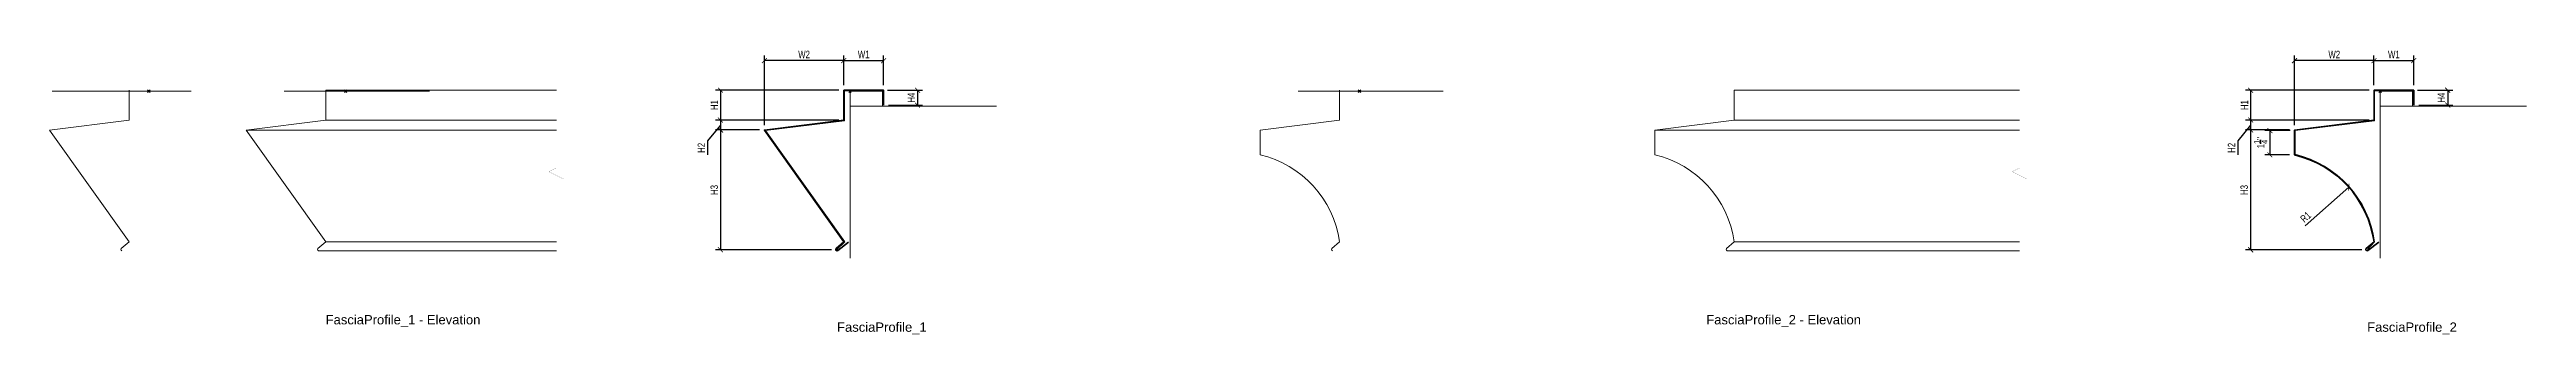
# Model space of a CAD drawing. Header units: inches. Extents: x 1550 to 1938, y 1113 to 1725.
# Drawn here: x 1565.9 to 1690.6, y 1587.6 to 1601.9 of the extents above; entities that cross this region are included whole.
import ezdxf
from ezdxf.enums import TextEntityAlignment as Align

# ---------------------------------------------------------------- set-up
doc = ezdxf.new("R2010")
doc.units = ezdxf.units.IN
doc.header["$LTSCALE"] = 4
doc.header["$MEASUREMENT"] = 0
doc.header["$PDMODE"] = 99
doc.header["$PDSIZE"] = 0.0625
doc.layers.get('Defpoints').update_dxf_attribs({"color": 121})
doc.layers.add('ANNSYMOBJ', color=131, linetype='Continuous')
doc.layers.add('DIMLINE', color=211, linetype='Continuous')
for name, color, linetype, lineweight in [('FINE', 90, 'Continuous', 18), ('Thin', 150, 'Continuous', 18), ('TITTXT', 213, 'Continuous', 50), ('Wide', 212, 'Continuous', 35), ('XLINE', 140, 'Continuous', 18)]:
    doc.layers.add(name, color=color, linetype=linetype, lineweight=lineweight)
doc.styles.add('Arch-Dim', font='ARIAL.TTF', dxfattribs={"width": 0.75})
doc.styles.add('RomanS', font='romans.shx')
doc.dimstyles.new('Aec-Arch-I-3', dxfattribs={"dimscale": 4, "dimtxt": 0.09375, "dimasz": 0.0625, "dimexe": 0.0625, "dimexo": 0.0625, "dimgap": 0.03125, "dimtad": 1, "dimdec": 4, "dimzin": 3, "dimdsep": 46, "dimlunit": 4, "dimtxsty": 'Arch-Dim', "dimblk": 'ARCHTICK', "dimcen": 0.09375, "dimclrd": 8, "dimclre": 8, "dimazin": 2, "dimtfac": 0.75, "dimtdec": 4, "dimtix": 1, "dimtmove": 1, "dimatfit": 2, "dimldrblk": 'OPEN90', "dimfxl": 1, "dimtolj": 1, "dimtzin": 0, "dimarcsym": 0})

msp = doc.modelspace()

# ---------------------------------------------------------------- blocks, each defined once
blk = doc.blocks.new('Anno_Title_T2')
at = {"color": 0, "linetype": 'ByBlock', "lineweight": -2, "style": 'RomanS'}
blk.add_attdef('TITLE', (0, 0.5), '', height=1.25, dxfattribs=at)
blk.add_attdef('SCALE', text='', height=0.75, dxfattribs=at).set_placement((0, -0.5), align=Align.TOP_LEFT)
blk = doc.blocks.new('_ArchTick')
at = {"color": 0, "linetype": 'ByBlock', "const_width": 0.15}
blk.add_lwpolyline([(-0.5, -0.5), (0.5, 0.5)], dxfattribs=at)
blk = doc.blocks.new('*D210')
at = {"layer": 'Defpoints', "color": 0}
for p in [(1607.89, 1601.35), (1605.89, 1599.86), (1607.89, 1599.86)]:
    blk.add_point(p, dxfattribs=at)
at = {"layer": 'DIMLINE', "color": 8, "lineweight": -2}
for p, q in [((1605.89, 1600.11), (1605.89, 1601.6)), ((1605.89, 1601.35), (1607.89, 1601.35)), ((1607.89, 1600.11), (1607.89, 1601.6))]:
    blk.add_line(p, q, dxfattribs=at)
at = {"layer": 'DIMLINE', "color": 8, "lineweight": -2, "xscale": 0.25, "yscale": 0.25, "zscale": 0.25, "rotation": 180}
blk.add_blockref('_ArchTick', (1605.89, 1601.35), dxfattribs=at)
at = {"layer": 'DIMLINE', "color": 8, "lineweight": -2, "xscale": 0.25, "yscale": 0.25, "zscale": 0.25}
blk.add_blockref('_ArchTick', (1607.89, 1601.35), dxfattribs=at)
at = {"layer": 'DIMLINE', "color": 0, "insert": (1606.89, 1601.66), "char_height": 0.375, "attachment_point": 5, "style": 'Arch-Dim'}
blk.add_mtext('\\A1;W1', dxfattribs=at)
blk = doc.blocks.new('_Open90')
at = {"color": 0, "linetype": 'ByBlock', "lineweight": -2}
for p, q in [((0, 0), (-1, 0)), ((-0.5, 0.5), (0, 0)), ((0, 0), (-0.5, -0.5))]:
    blk.add_line(p, q, dxfattribs=at)
blk = doc.blocks.new('*D211')
at = {"layer": 'Defpoints', "color": 0}
for p in [(1607.83, 1599.86), (1607.89, 1599.11), (1609.6, 1599.11)]:
    blk.add_point(p, dxfattribs=at)
at = {"layer": 'DIMLINE', "color": 8, "lineweight": -2}
for p, q in [((1608.08, 1599.86), (1609.85, 1599.86)), ((1609.6, 1599.86), (1609.6, 1599.11)), ((1608.14, 1599.11), (1609.85, 1599.11))]:
    blk.add_line(p, q, dxfattribs=at)
at = {"layer": 'DIMLINE', "color": 8, "lineweight": -2, "xscale": 0.25, "yscale": 0.25, "zscale": 0.25}
for p, rotation in [((1609.6, 1599.86), 90), ((1609.6, 1599.11), 270)]:
    blk.add_blockref('_ArchTick', p, dxfattribs=dict(at, rotation=rotation))
at = {"layer": 'DIMLINE', "color": 0, "insert": (1609.29, 1599.48), "char_height": 0.375, "attachment_point": 5, "rotation": 90, "style": 'Arch-Dim'}
blk.add_mtext('\\A1;H4', dxfattribs=at)
blk = doc.blocks.new('AecDtl_FasciaProfile_1')
at = {"layer": 'Thin'}
blk.add_lwpolyline([(-0.68, -7.99), (-0.27, -7.58), (-4.25, -1.98), (-0.28, -1.49), (-0.28, 0.01), (1.66, 0.01), (1.66, -0.71)], dxfattribs=at)
at = {"layer": 'Wide'}
blk.add_lwpolyline([(-0.31, -1.46), (-0.31, 0.04), (1.69, 0.04), (1.69, -0.71)], dxfattribs=at)
blk.add_lwpolyline([(-0.07, -7.6), (-0.62, -8.02, -0.393565), (-0.71, -8.01), (-0.71, -8.01, -0.414214), (-0.7, -7.92), (-0.31, -7.58), (-4.31, -1.96), (-0.31, -1.46)], format="xyb", dxfattribs=at)
blk = doc.blocks.new('*D212')
at = {"layer": 'Defpoints', "color": 0}
for p in [(1601.89, 1601.35), (1605.89, 1599.86), (1601.89, 1597.86)]:
    blk.add_point(p, dxfattribs=at)
at = {"layer": 'DIMLINE', "color": 8, "lineweight": -2}
for p, q in [((1601.89, 1598.11), (1601.89, 1601.6)), ((1605.89, 1601.35), (1601.89, 1601.35)), ((1605.89, 1600.11), (1605.89, 1601.6))]:
    blk.add_line(p, q, dxfattribs=at)
at = {"layer": 'DIMLINE', "color": 8, "lineweight": -2, "xscale": 0.25, "yscale": 0.25, "zscale": 0.25, "rotation": 180}
blk.add_blockref('_ArchTick', (1601.89, 1601.35), dxfattribs=at)
at = {"layer": 'DIMLINE', "color": 8, "lineweight": -2, "xscale": 0.25, "yscale": 0.25, "zscale": 0.25}
blk.add_blockref('_ArchTick', (1605.89, 1601.35), dxfattribs=at)
at = {"layer": 'DIMLINE', "color": 0, "insert": (1603.89, 1601.66), "char_height": 0.375, "attachment_point": 5, "style": 'Arch-Dim'}
blk.add_mtext('\\A1;W2', dxfattribs=at)
blk = doc.blocks.new('*D213')
at = {"layer": 'Defpoints', "color": 0}
for p in [(1605.89, 1599.86), (1599.68, 1598.36), (1605.89, 1598.36)]:
    blk.add_point(p, dxfattribs=at)
at = {"layer": 'DIMLINE', "color": 8, "lineweight": -2}
for p, q in [((1605.64, 1599.86), (1599.43, 1599.86)), ((1599.68, 1599.86), (1599.68, 1598.36)), ((1605.64, 1598.36), (1599.43, 1598.36))]:
    blk.add_line(p, q, dxfattribs=at)
at = {"layer": 'DIMLINE', "color": 8, "lineweight": -2, "xscale": 0.25, "yscale": 0.25, "zscale": 0.25}
for p, rotation in [((1599.68, 1599.86), 90), ((1599.68, 1598.36), 270)]:
    blk.add_blockref('_ArchTick', p, dxfattribs=dict(at, rotation=rotation))
at = {"layer": 'DIMLINE', "color": 0, "insert": (1599.37, 1599.11), "char_height": 0.375, "attachment_point": 5, "rotation": 90, "style": 'Arch-Dim'}
blk.add_mtext('\\A1;H1', dxfattribs=at)
blk = doc.blocks.new('*D214')
at = {"layer": 'Defpoints', "color": 0}
for p in [(1605.89, 1598.36), (1599.68, 1597.86), (1601.89, 1597.86)]:
    blk.add_point(p, dxfattribs=at)
at = {"layer": 'DIMLINE', "color": 8, "lineweight": -2}
for p, q in [((1605.64, 1598.36), (1599.43, 1598.36)), ((1599.68, 1598.36), (1599.68, 1597.86)), ((1599.68, 1598.11), (1599.03, 1597.31)), ((1599.03, 1597.31), (1599.03, 1596.61)), ((1601.64, 1597.86), (1599.43, 1597.86))]:
    blk.add_line(p, q, dxfattribs=at)
at = {"layer": 'DIMLINE', "color": 8, "lineweight": -2, "xscale": 0.25, "yscale": 0.25, "zscale": 0.25}
for p, rotation in [((1599.68, 1598.36), 90), ((1599.68, 1597.86), 270)]:
    blk.add_blockref('_ArchTick', p, dxfattribs=dict(at, rotation=rotation))
at = {"layer": 'DIMLINE', "color": 0, "insert": (1598.72, 1596.96), "char_height": 0.375, "attachment_point": 5, "rotation": 90, "style": 'Arch-Dim'}
blk.add_mtext('\\A1;H2', dxfattribs=at)
blk = doc.blocks.new('*D215')
at = {"layer": 'Defpoints', "color": 0}
for p in [(1601.89, 1597.86), (1599.68, 1591.83), (1605.52, 1591.83)]:
    blk.add_point(p, dxfattribs=at)
at = {"layer": 'DIMLINE', "color": 8, "lineweight": -2}
for p, q in [((1601.64, 1597.86), (1599.43, 1597.86)), ((1599.68, 1597.86), (1599.68, 1591.83)), ((1605.27, 1591.83), (1599.43, 1591.83))]:
    blk.add_line(p, q, dxfattribs=at)
at = {"layer": 'DIMLINE', "color": 8, "lineweight": -2, "xscale": 0.25, "yscale": 0.25, "zscale": 0.25}
for p, rotation in [((1599.68, 1597.86), 90), ((1599.68, 1591.83), 270)]:
    blk.add_blockref('_ArchTick', p, dxfattribs=dict(at, rotation=rotation))
at = {"layer": 'DIMLINE', "color": 0, "insert": (1599.37, 1594.84), "char_height": 0.375, "attachment_point": 5, "rotation": 90, "style": 'Arch-Dim'}
blk.add_mtext('\\A1;H3', dxfattribs=at)
blk = doc.blocks.new('AecDtl_FasciaPro1Elev')
at = {"layer": 'Defpoints'}
for p in [(-1, 0.04), (-5, -1.96), (-1, -1.46), (-1.39, -7.92), (-1.36, -8.03), (-1, -7.58)]:
    blk.add_point(p, dxfattribs=at)
at = {"layer": 'Thin'}
for p, q in [((-1, -1.46), (-1, 0.04)), ((-5, -1.96), (-1, -1.46)), ((-1, -7.58), (-5, -1.96)), ((-1.4, -8.01), (-1.4, -8.01)), ((-1.39, -7.92), (-1, -7.58))]:
    blk.add_line(p, q, dxfattribs=at)
for start, end in [(131.285, 221.285), (221.285, 264.2507)]:
    blk.add_arc((-1.35, -7.97), 0.0625, start, end, dxfattribs=at)
blk = doc.blocks.new('*D216')
at = {"layer": 'Defpoints', "color": 0}
for p in [(1684.9, 1601.35), (1682.9, 1599.86), (1684.9, 1599.86)]:
    blk.add_point(p, dxfattribs=at)
at = {"layer": 'DIMLINE', "color": 8, "lineweight": -2}
for p, q in [((1682.9, 1600.11), (1682.9, 1601.6)), ((1682.9, 1601.35), (1684.9, 1601.35)), ((1684.9, 1600.11), (1684.9, 1601.6))]:
    blk.add_line(p, q, dxfattribs=at)
at = {"layer": 'DIMLINE', "color": 8, "lineweight": -2, "xscale": 0.25, "yscale": 0.25, "zscale": 0.25, "rotation": 180}
blk.add_blockref('_ArchTick', (1682.9, 1601.35), dxfattribs=at)
at = {"layer": 'DIMLINE', "color": 8, "lineweight": -2, "xscale": 0.25, "yscale": 0.25, "zscale": 0.25}
blk.add_blockref('_ArchTick', (1684.9, 1601.35), dxfattribs=at)
at = {"layer": 'DIMLINE', "color": 0, "insert": (1683.9, 1601.66), "char_height": 0.375, "attachment_point": 5, "style": 'Arch-Dim'}
blk.add_mtext('\\A1;W1', dxfattribs=at)
blk = doc.blocks.new('*D217')
at = {"layer": 'Defpoints', "color": 0}
for p in [(1684.84, 1599.86), (1684.9, 1599.11), (1686.61, 1599.11)]:
    blk.add_point(p, dxfattribs=at)
at = {"layer": 'DIMLINE', "color": 8, "lineweight": -2}
for p, q in [((1685.09, 1599.86), (1686.86, 1599.86)), ((1686.61, 1599.86), (1686.61, 1599.11)), ((1685.15, 1599.11), (1686.86, 1599.11))]:
    blk.add_line(p, q, dxfattribs=at)
at = {"layer": 'DIMLINE', "color": 8, "lineweight": -2, "xscale": 0.25, "yscale": 0.25, "zscale": 0.25}
for p, rotation in [((1686.61, 1599.86), 90), ((1686.61, 1599.11), 270)]:
    blk.add_blockref('_ArchTick', p, dxfattribs=dict(at, rotation=rotation))
at = {"layer": 'DIMLINE', "color": 0, "insert": (1686.29, 1599.48), "char_height": 0.375, "attachment_point": 5, "rotation": 90, "style": 'Arch-Dim'}
blk.add_mtext('\\A1;H4', dxfattribs=at)
blk = doc.blocks.new('*D218')
at = {"layer": 'Defpoints', "color": 0}
for p in [(1678.9, 1601.35), (1682.9, 1599.86), (1678.9, 1597.86)]:
    blk.add_point(p, dxfattribs=at)
at = {"layer": 'DIMLINE', "color": 8, "lineweight": -2}
for p, q in [((1678.9, 1598.11), (1678.9, 1601.6)), ((1682.9, 1601.35), (1678.9, 1601.35)), ((1682.9, 1600.11), (1682.9, 1601.6))]:
    blk.add_line(p, q, dxfattribs=at)
at = {"layer": 'DIMLINE', "color": 8, "lineweight": -2, "xscale": 0.25, "yscale": 0.25, "zscale": 0.25, "rotation": 180}
blk.add_blockref('_ArchTick', (1678.9, 1601.35), dxfattribs=at)
at = {"layer": 'DIMLINE', "color": 8, "lineweight": -2, "xscale": 0.25, "yscale": 0.25, "zscale": 0.25}
blk.add_blockref('_ArchTick', (1682.9, 1601.35), dxfattribs=at)
at = {"layer": 'DIMLINE', "color": 0, "insert": (1680.9, 1601.66), "char_height": 0.375, "attachment_point": 5, "style": 'Arch-Dim'}
blk.add_mtext('\\A1;W2', dxfattribs=at)
blk = doc.blocks.new('*D219')
at = {"layer": 'Defpoints', "color": 0}
for p in [(1682.9, 1599.86), (1676.69, 1598.36), (1682.9, 1598.36)]:
    blk.add_point(p, dxfattribs=at)
at = {"layer": 'DIMLINE', "color": 8, "lineweight": -2}
for p, q in [((1682.65, 1599.86), (1676.44, 1599.86)), ((1676.69, 1599.86), (1676.69, 1598.36)), ((1682.65, 1598.36), (1676.44, 1598.36))]:
    blk.add_line(p, q, dxfattribs=at)
at = {"layer": 'DIMLINE', "color": 8, "lineweight": -2, "xscale": 0.25, "yscale": 0.25, "zscale": 0.25}
for p, rotation in [((1676.69, 1599.86), 90), ((1676.69, 1598.36), 270)]:
    blk.add_blockref('_ArchTick', p, dxfattribs=dict(at, rotation=rotation))
at = {"layer": 'DIMLINE', "color": 0, "insert": (1676.38, 1599.11), "char_height": 0.375, "attachment_point": 5, "rotation": 90, "style": 'Arch-Dim'}
blk.add_mtext('\\A1;H1', dxfattribs=at)
blk = doc.blocks.new('*D220')
at = {"layer": 'Defpoints', "color": 0}
for p in [(1682.9, 1598.36), (1676.69, 1597.86), (1678.9, 1597.86)]:
    blk.add_point(p, dxfattribs=at)
at = {"layer": 'DIMLINE', "color": 8, "lineweight": -2}
for p, q in [((1682.65, 1598.36), (1676.44, 1598.36)), ((1676.69, 1598.36), (1676.69, 1597.86)), ((1676.69, 1598.11), (1676.04, 1597.31)), ((1676.04, 1597.31), (1676.04, 1596.61)), ((1678.65, 1597.86), (1676.44, 1597.86))]:
    blk.add_line(p, q, dxfattribs=at)
at = {"layer": 'DIMLINE', "color": 8, "lineweight": -2, "xscale": 0.25, "yscale": 0.25, "zscale": 0.25}
for p, rotation in [((1676.69, 1598.36), 90), ((1676.69, 1597.86), 270)]:
    blk.add_blockref('_ArchTick', p, dxfattribs=dict(at, rotation=rotation))
at = {"layer": 'DIMLINE', "color": 0, "insert": (1675.73, 1596.96), "char_height": 0.375, "attachment_point": 5, "rotation": 90, "style": 'Arch-Dim'}
blk.add_mtext('\\A1;H2', dxfattribs=at)
blk = doc.blocks.new('*D221')
at = {"layer": 'Defpoints', "color": 0}
for p in [(1678.9, 1597.86), (1676.69, 1591.83), (1682.53, 1591.83)]:
    blk.add_point(p, dxfattribs=at)
at = {"layer": 'DIMLINE', "color": 8, "lineweight": -2}
for p, q in [((1678.65, 1597.86), (1676.44, 1597.86)), ((1676.69, 1597.86), (1676.69, 1591.83)), ((1682.28, 1591.83), (1676.44, 1591.83))]:
    blk.add_line(p, q, dxfattribs=at)
at = {"layer": 'DIMLINE', "color": 8, "lineweight": -2, "xscale": 0.25, "yscale": 0.25, "zscale": 0.25}
for p, rotation in [((1676.69, 1597.86), 90), ((1676.69, 1591.83), 270)]:
    blk.add_blockref('_ArchTick', p, dxfattribs=dict(at, rotation=rotation))
at = {"layer": 'DIMLINE', "color": 0, "insert": (1676.37, 1594.84), "char_height": 0.375, "attachment_point": 5, "rotation": 90, "style": 'Arch-Dim'}
blk.add_mtext('\\A1;H3', dxfattribs=at)
blk = doc.blocks.new('AecDtl_FasciaProfile_2')
at = {"layer": 'Thin'}
blk.add_lwpolyline([(-0.64, -7.97), (-0.28, -7.59, 0.309108), (-4.28, -3.18), (-4.28, -1.99), (-0.28, -1.49), (-0.28, 0.01), (1.66, 0.01), (1.66, -0.71)], format="xyb", dxfattribs=at)
at = {"layer": 'Wide'}
blk.add_lwpolyline([(1.69, -0.71), (1.69, 0.04), (-0.31, 0.04), (-0.31, -1.46), (-4.31, -1.96), (-4.31, -3.21, -0.309518), (-0.31, -7.58), (-0.7, -7.92, 0.414214), (-0.71, -8.01), (-0.71, -8.01, 0.393565), (-0.62, -8.02), (-0.07, -7.6)], format="xyb", dxfattribs=at)
blk = doc.blocks.new('*D222')
at = {"layer": 'Defpoints', "color": 0}
for p in [(1681.63, 1594.98), (1677.71, 1591.5)]:
    blk.add_point(p, dxfattribs=at)
at = {"layer": 'DIMLINE', "color": 8, "lineweight": -2}
blk.add_line((1679.43, 1593.03), (1681.63, 1594.98), dxfattribs=at)
at = {"layer": 'DIMLINE', "color": 8, "lineweight": -2, "xscale": 0.25, "yscale": 0.25, "zscale": 0.25, "rotation": 41.59720403115997}
blk.add_blockref('_ArchTick', (1681.63, 1594.98), dxfattribs=at)
at = {"layer": 'DIMLINE', "color": 0, "insert": (1679.46, 1593.48), "char_height": 0.375, "attachment_point": 5, "rotation": 41.5972, "style": 'Arch-Dim'}
blk.add_mtext('\\A1;R1', dxfattribs=at)
blk = doc.blocks.new('*D223')
at = {"layer": 'Defpoints', "color": 0}
for p in [(1678.93, 1597.83), (1677.66, 1596.61), (1678.9, 1596.61)]:
    blk.add_point(p, dxfattribs=at)
at = {"layer": 'DIMLINE', "color": 8, "lineweight": -2}
for p, q in [((1678.68, 1597.83), (1677.41, 1597.83)), ((1677.66, 1597.83), (1677.66, 1596.61)), ((1678.65, 1596.61), (1677.41, 1596.61))]:
    blk.add_line(p, q, dxfattribs=at)
at = {"layer": 'DIMLINE', "color": 8, "lineweight": -2, "xscale": 0.25, "yscale": 0.25, "zscale": 0.25}
for p, rotation in [((1677.66, 1597.83), 90), ((1677.66, 1596.61), 270)]:
    blk.add_blockref('_ArchTick', p, dxfattribs=dict(at, rotation=rotation))
at = {"layer": 'DIMLINE', "color": 0, "insert": (1677.2, 1597.22), "char_height": 0.375, "attachment_point": 5, "rotation": 90, "style": 'Arch-Dim'}
blk.add_mtext('\\A1;1{\\H0.750000x;\\S1/4;}"', dxfattribs=at)
blk = doc.blocks.new('AecDtl_FasciaPro2Elev')
at = {"layer": 'Defpoints'}
for p in [(-1, 0.04), (-5, -1.96), (-1, -1.46), (-5, -3.21), (-1.39, -7.92), (-1.36, -8.03), (-1, -7.58)]:
    blk.add_point(p, dxfattribs=at)
at = {"layer": 'Thin'}
for p, q in [((-1, 0.04), (-1, -1.46)), ((-1, -1.46), (-5, -1.96)), ((-5, -1.96), (-5, -3.21)), ((-1.4, -8.01), (-1.4, -8.01)), ((-1, -7.58), (-1.39, -7.92))]:
    blk.add_line(p, q, dxfattribs=at)
for centre, radius, start, end in [((-6.19, -8.31), 5.24, 8.0721, 76.865), ((-1.35, -7.97), 0.0625, 131.285, 221.285), ((-1.35, -7.97), 0.0625, 221.285, 264.2507)]:
    blk.add_arc(centre, radius, start, end, dxfattribs=at)

# ---------------------------------------------------------------- dimensions: what is measured, and where the dimension line sits
at = {"layer": 'DIMLINE'}
for base, p1, p2, text, picture, middle in [((1601.89333, 1601.34905), (1605.89333, 1599.86244), (1601.89333, 1597.85759), 'W2', '*D212', (1603.89333, 1601.66232)), ((1607.89026, 1601.34905), (1605.89333, 1599.85759), (1607.89026, 1599.86244), 'W1', '*D210', (1606.89179, 1601.66232)), ((1678.90094, 1601.34905), (1682.90094, 1599.86244), (1678.90094, 1597.85759), 'W2', '*D218', (1680.90094, 1601.66232)), ((1684.89787, 1601.34905), (1682.90094, 1599.85759), (1684.89787, 1599.86244), 'W1', '*D216', (1683.89941, 1601.66232))]:
    dim = msp.add_linear_dim(base=base, p1=p1, p2=p2, text=text, dimstyle='Aec-Arch-I-3', dxfattribs=at)
    dim.commit()
    dim.dimension.update_dxf_attribs({"geometry": picture, "text_midpoint": middle})
for base, p1, p2, text, picture, middle in [((1599.68232, 1598.35759), (1605.89333, 1599.86244), (1605.89333, 1598.35759), 'H1', '*D213', (1599.36905, 1599.11001)), ((1609.59909, 1599.1068), (1607.82776, 1599.85759), (1607.89026, 1599.1068), 'H4', '*D211', (1609.28659, 1599.48219)), ((1676.68993, 1598.35759), (1682.90094, 1599.86244), (1682.90094, 1598.35759), 'H1', '*D219', (1676.37666, 1599.11001)), ((1686.6067, 1599.1068), (1684.83537, 1599.85759), (1684.89787, 1599.1068), 'H4', '*D217', (1686.2942, 1599.48219)), ((1599.68232, 1591.82778), (1601.89333, 1597.85759), (1605.52168, 1591.82778), 'H3', '*D215', (1599.36572, 1594.84268)), ((1676.68993, 1591.82778), (1678.90094, 1597.85759), (1682.52929, 1591.82778), 'H3', '*D221', (1676.37334, 1594.84268))]:
    dim = msp.add_linear_dim(base=base, p1=p1, p2=p2, angle=90, text=text, dimstyle='Aec-Arch-I-3', dxfattribs=at)
    dim.commit()
    dim.dimension.update_dxf_attribs({"geometry": picture, "text_midpoint": middle})
for base, p1, p2, picture, middle in [((1599.68232, 1597.85759), (1605.89333, 1598.35759), (1601.89333, 1597.85759), '*D214', (1599.03233, 1597.18151)), ((1676.68993, 1597.85759), (1682.90094, 1598.35759), (1678.90094, 1597.85759), '*D220', (1676.03995, 1597.18151))]:
    dim = msp.add_linear_dim(base=base, p1=p1, p2=p2, angle=90, text='H2', dimstyle='Aec-Arch-I-3', dxfattribs=at)
    dim.commit()
    dim.dimension.update_dxf_attribs({"geometry": picture, "text_midpoint": middle, "dimtype": 160})
dim = msp.add_linear_dim(base=(1677.65563, 1596.60759), p1=(1678.93219, 1597.83), p2=(1678.90094, 1596.60759), angle=90, dimstyle='Aec-Arch-I-3', dxfattribs=at)
dim.commit()
dim.dimension.update_dxf_attribs({"geometry": '*D223', "text_midpoint": (1677.20193, 1597.21879)})
dim = msp.add_radius_dim(center=(1677.70937, 1591.50125), mpoint=(1681.63064, 1594.98237), text='R1', dimstyle='Aec-Arch-I-3', dxfattribs=at)
dim.commit()
dim.dimension.update_dxf_attribs({"geometry": '*D222', "text_midpoint": (1679.67, 1593.24181), "dimtype": 164})

# ---------------------------------------------------------------- linework, layer by layer
at = {"layer": 'ANNSYMOBJ', "const_width": 0.00375}
for points in [[(1591.4212, 1601.58341), (1591.4212, 1597.44869), (1591.4212, 1595.94869), (1591.0462, 1595.76119), (1591.7962, 1595.38619), (1591.4212, 1595.19869), (1591.4212, 1593.69869), (1591.4212, 1589.56396)], [(1665.06652, 1601.58341), (1665.06652, 1597.44869), (1665.06652, 1595.94869), (1664.69152, 1595.76119), (1665.44152, 1595.38619), (1665.06652, 1595.19869), (1665.06652, 1593.69869), (1665.06652, 1589.56396)]]:
    msp.add_lwpolyline(points, dxfattribs=at)
at = {"layer": 'FINE'}
for points in [[(1573.04289, 1599.81557), (1566.04786, 1599.81557)], [(1585.03569, 1599.81557), (1577.726, 1599.81557)], [(1636.06119, 1599.81557), (1628.75151, 1599.81557)], [(1606.20276, 1591.40516), (1606.20276, 1599.06557), (1613.56584, 1599.06557)], [(1683.21037, 1591.40516), (1683.21037, 1599.06557), (1690.57345, 1599.06557)]]:
    msp.add_lwpolyline(points, dxfattribs=at)
for points in [[(1606.20276, 1599.06557), (1607.82776, 1599.06557), (1607.82776, 1599.81557), (1606.20276, 1599.81557)], [(1683.21037, 1599.06557), (1684.83537, 1599.06557), (1684.83537, 1599.81557), (1683.21037, 1599.81557)]]:
    msp.add_lwpolyline(points, close=True, dxfattribs=at)
at = {"layer": 'Thin'}
for p, q in [((1579.81454, 1598.35759), (1579.81454, 1599.85759)), ((1579.81454, 1599.85759), (1591.4212, 1599.85759)), ((1650.70306, 1599.85759), (1665.06652, 1599.85759)), ((1650.70306, 1599.85759), (1650.70306, 1598.35759)), ((1575.81454, 1597.85759), (1579.81454, 1598.35759)), ((1650.70306, 1598.35759), (1646.70306, 1597.85759)), ((1579.81454, 1592.23753), (1575.81454, 1597.85759)), ((1646.70306, 1597.85759), (1646.70306, 1596.60759)), ((1579.42228, 1591.8931), (1579.81454, 1592.23753)), ((1650.70306, 1592.23753), (1650.31079, 1591.8931)), ((1579.41806, 1591.80318), (1579.41655, 1591.8049)), ((1650.30507, 1591.8049), (1650.30658, 1591.80318))]:
    msp.add_line(p, q, dxfattribs=at)
for points in [[(1579.81454, 1598.35759), (1591.4212, 1598.35759)], [(1650.70306, 1598.35759), (1665.06652, 1598.35759)], [(1575.81454, 1597.85759), (1591.4212, 1597.85759)], [(1646.70306, 1597.85759), (1665.06652, 1597.85759)], [(1579.81454, 1592.23753), (1591.4212, 1592.23753)], [(1650.70306, 1592.23753), (1665.06652, 1592.23753)], [(1579.45876, 1591.78223), (1591.4212, 1591.78223)], [(1650.34728, 1591.78223), (1665.06652, 1591.78223)]]:
    msp.add_lwpolyline(points, dxfattribs=at)
for centre, radius, start, end in [((1645.51149, 1591.50125), 5.24353, 8.0720535, 76.8649623), ((1579.46351, 1591.84613), 0.0625, 131.2850183, 221.2850183), ((1650.35203, 1591.84613), 0.0625, 131.2850183, 221.2850183), ((1579.46502, 1591.84442), 0.0625, 221.2850183, 264.2507401), ((1650.35354, 1591.84442), 0.0625, 221.2850183, 264.2507401)]:
    msp.add_arc(centre, radius, start, end, dxfattribs=at)
at = {"layer": 'XLINE'}
for p in [(1570.9148, 1599.81557), (1580.81454, 1599.81557), (1606.20276, 1599.81557), (1631.84005, 1599.81557), (1683.21037, 1599.81557)]:
    msp.add_point(p, dxfattribs=at)

# ---------------------------------------------------------------- block references
for name, p in [('AecDtl_FasciaPro1Elev', (1570.9148, 1599.81557)), ('AecDtl_FasciaProfile_1', (1606.20276, 1599.81557)), ('AecDtl_FasciaPro2Elev', (1631.84005, 1599.81557)), ('AecDtl_FasciaProfile_2', (1683.21037, 1599.81557))]:
    msp.add_blockref(name, p)
at = {"layer": 'TITTXT'}
ref = msp.add_blockref('Anno_Title_T2', (1579.81131, 1587.88777), dxfattribs=dict(at, xscale=0.375, yscale=0.375, zscale=0.375))
ref.add_attrib('TITLE', 'FasciaProfile_1 - Elevation', (1579.81131, 1588.07527), dxfattribs={"layer": '0', "color": 0, "linetype": 'ByBlock', "lineweight": -2, "height": 0.46875, "style": 'Arch-Dim'})
ref = msp.add_blockref('Anno_Title_T2', (1605.5495, 1587.51495), dxfattribs=dict(at, xscale=0.375, yscale=0.375, zscale=0.375))
ref.add_attrib('TITLE', 'FasciaProfile_1', (1605.5495, 1587.70245), dxfattribs={"layer": '0', "color": 0, "linetype": 'ByBlock', "lineweight": -2, "height": 0.46875, "style": 'Arch-Dim'})
ref = msp.add_blockref('Anno_Title_T2', (1649.29405, 1587.88777), dxfattribs=dict(at, xscale=0.375, yscale=0.375, zscale=0.375))
ref.add_attrib('TITLE', 'FasciaProfile_2 - Elevation', (1649.29405, 1588.07527), dxfattribs={"layer": '0', "color": 0, "linetype": 'ByBlock', "lineweight": -2, "height": 0.46875, "style": 'Arch-Dim'})
ref = msp.add_blockref('Anno_Title_T2', (1682.55711, 1587.51495), dxfattribs=dict(at, xscale=0.375, yscale=0.375, zscale=0.375))
ref.add_attrib('TITLE', 'FasciaProfile_2', (1682.55711, 1587.70245), dxfattribs={"layer": '0', "color": 0, "linetype": 'ByBlock', "lineweight": -2, "height": 0.46875, "style": 'Arch-Dim'})

msp.set_redraw_order([(e.dxf.handle, doc.entitydb.next_handle()) for e in msp.query("TEXT MTEXT ATTDEF DIMENSION ARC_DIMENSION")])  # texts and dimensions are drawn at this point

doc.saveas('drawing.dxf')
